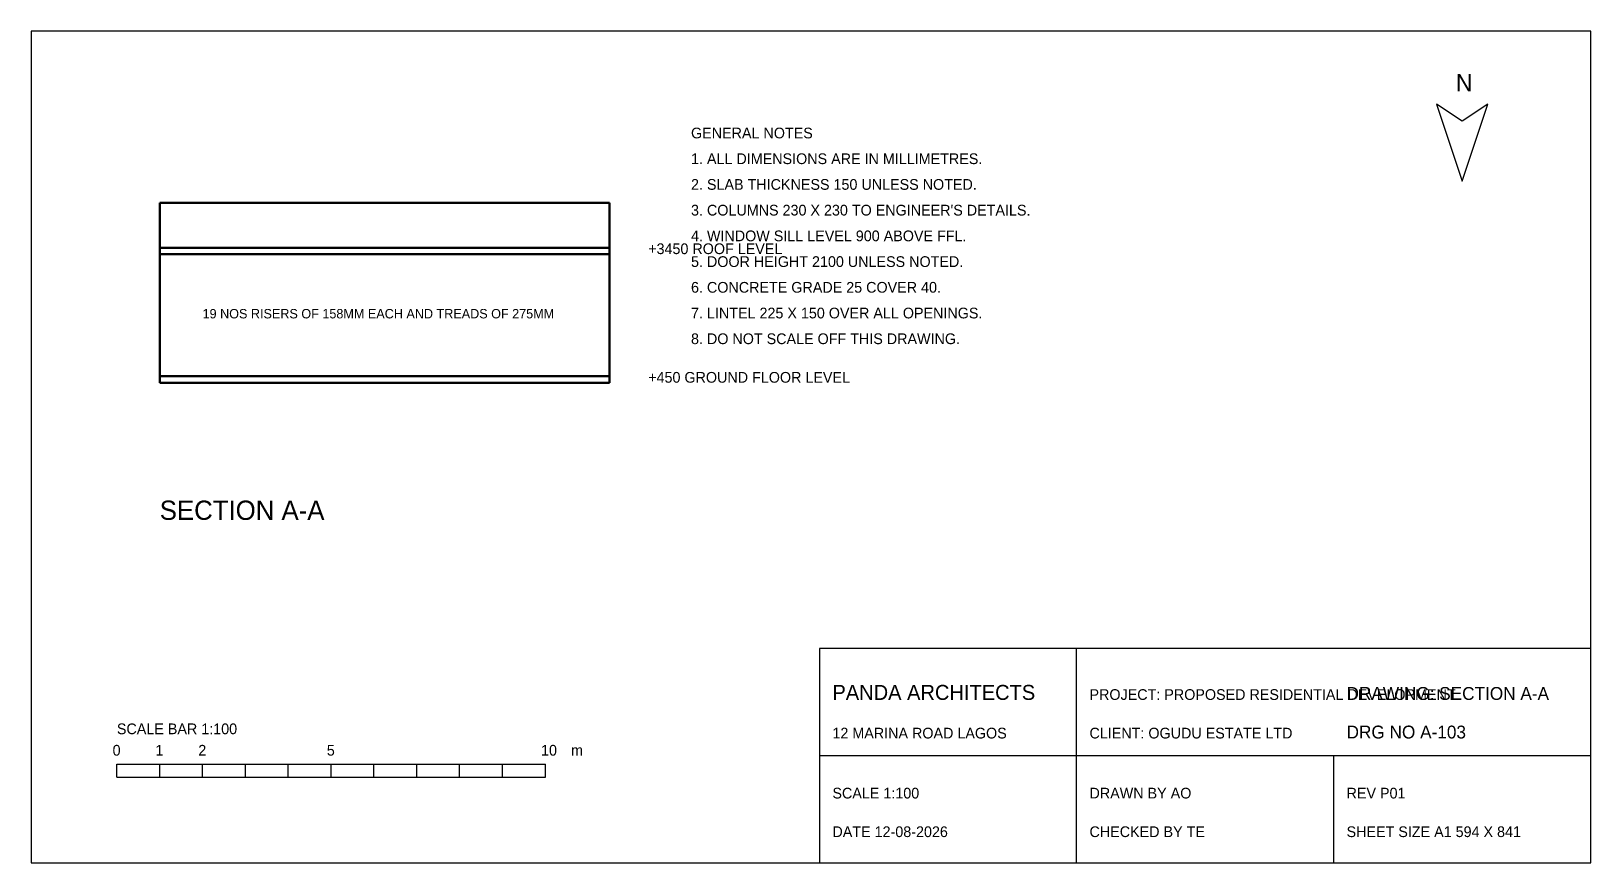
# Model space of a CAD drawing. Header units: millimetres. Extents: x 0 to 126500, y -11200 to 15700.
# Drawn here: x 90100 to 126500, y -11200 to 8200 of the extents above; entities that cross this region are included whole.
import ezdxf

# ---------------------------------------------------------------- set-up
doc = ezdxf.new("R2010")
doc.units = ezdxf.units.MM
doc.layers.get('0').update_dxf_attribs({"color": 1, "linetype": 'CONTINUOUS'})
doc.layers.add('TEXT', color=5, linetype='CONTINUOUS')
doc.layers.add('WALL', color=4, linetype='CONTINUOUS')

msp = doc.modelspace()

# ---------------------------------------------------------------- texts
for s, height, p in [('N', 400, (123350, 6800)), ('GENERAL NOTES', 250, (105500, 5700)), ('1. ALL DIMENSIONS ARE IN MILLIMETRES.', 250, (105500, 5100)), ('2. SLAB THICKNESS 150 UNLESS NOTED.', 250, (105500, 4500)), ("3. COLUMNS 230 X 230 TO ENGINEER'S DETAILS.", 250, (105500, 3900)), ('4. WINDOW SILL LEVEL 900 ABOVE FFL.', 250, (105500, 3300)), ('5. DOOR HEIGHT 2100 UNLESS NOTED.', 250, (105500, 2700)), ('6. CONCRETE GRADE 25 COVER 40.', 250, (105500, 2100)), ('7. LINTEL 225 X 150 OVER ALL OPENINGS.', 250, (105500, 1500)), ('8. DO NOT SCALE OFF THIS DRAWING.', 250, (105500, 900)), ('DRAWING: SECTION A-A', 300, (120800, -7400)), ('SCALE BAR 1:100', 250, (92100, -8200)), ('DRG NO A-103', 300, (120800, -8300)), ('0', 250, (92000, -8700)), ('1', 250, (93000, -8700)), ('2', 250, (94000, -8700)), ('5', 250, (97000, -8700)), ('10', 250, (102000, -8700)), ('m', 250, (102700, -8700))]:
    msp.add_text(s, height=height).set_placement(p)
at = {"layer": 'TEXT'}
for s, height, p in [('+3450 ROOF LEVEL', 250, (104500, 3000)), ('19 NOS RISERS OF 158MM EACH AND TREADS OF 275MM', 220, (94100, 1500)), ('+450 GROUND FLOOR LEVEL', 250, (104500, 0)), ('SECTION A-A', 450, (93100, -3200))]:
    msp.add_text(s, height=height, dxfattribs=at).set_placement(p)

# ---------------------------------------------------------------- blocks, each defined once
blk = doc.blocks.new('TITLEBLOCK-A1')
for p, q in [((6000, 0), (6000, 5000)), ((0, 2500), (18000, 2500)), ((12000, 0), (12000, 2500))]:
    blk.add_line(p, q)
blk.add_lwpolyline([(0, 0), (18000, 0), (18000, 5000), (0, 5000)], close=True)
for s, height, p in [('PANDA ARCHITECTS', 350, (300, 3800)), ('PROJECT: PROPOSED RESIDENTIAL DEVELOPMENT', 250, (6300, 3800)), ('12 MARINA ROAD LAGOS', 250, (300, 2900)), ('CLIENT: OGUDU ESTATE LTD', 250, (6300, 2900)), ('SCALE 1:100', 250, (300, 1500)), ('DRAWN BY AO', 250, (6300, 1500)), ('REV P01', 250, (12300, 1500)), ('DATE 12-08-2026', 250, (300, 600)), ('CHECKED BY TE', 250, (6300, 600)), ('SHEET SIZE A1 594 X 841', 250, (12300, 600))]:
    blk.add_text(s, height=height).set_placement(p)

# ---------------------------------------------------------------- linework, layer by layer
for p, q in [((126500, 8200), (90100, 8200)), ((90100, 8200), (90100, -11200)), ((126500, -11200), (126500, 8200)), ((92100, -8900), (102100, -8900)), ((92100, -9200), (92100, -8900)), ((93100, -9200), (93100, -8900)), ((94100, -9200), (94100, -8900)), ((95100, -9200), (95100, -8900)), ((96100, -9200), (96100, -8900)), ((97100, -9200), (97100, -8900)), ((98100, -9200), (98100, -8900)), ((99100, -9200), (99100, -8900)), ((100100, -9200), (100100, -8900)), ((101100, -9200), (101100, -8900)), ((102100, -9200), (102100, -8900)), ((92100, -9200), (102100, -9200)), ((90100, -11200), (126500, -11200))]:
    msp.add_line(p, q)
msp.add_lwpolyline([(123500, 4700), (124100, 6500), (123500, 6100), (122900, 6500)], close=True)
at = {"layer": 'WALL', "lineweight": 50}
for p, q in [((103600, 4200), (93100, 4200)), ((93100, 4200), (93100, 0)), ((103600, 0), (103600, 4200)), ((93100, 3150), (103600, 3150)), ((93100, 3000), (103600, 3000)), ((93100, 150), (103600, 150)), ((93100, 0), (103600, 0)), ((93100, 0), (103600, 0))]:
    msp.add_line(p, q, dxfattribs=at)

# ---------------------------------------------------------------- block references
msp.add_blockref('TITLEBLOCK-A1', (108500, -11200))

msp.set_redraw_order([(e.dxf.handle, doc.entitydb.next_handle()) for e in msp.query("TEXT MTEXT ATTDEF DIMENSION ARC_DIMENSION")])  # texts and dimensions are drawn at this point

doc.saveas('drawing.dxf')
